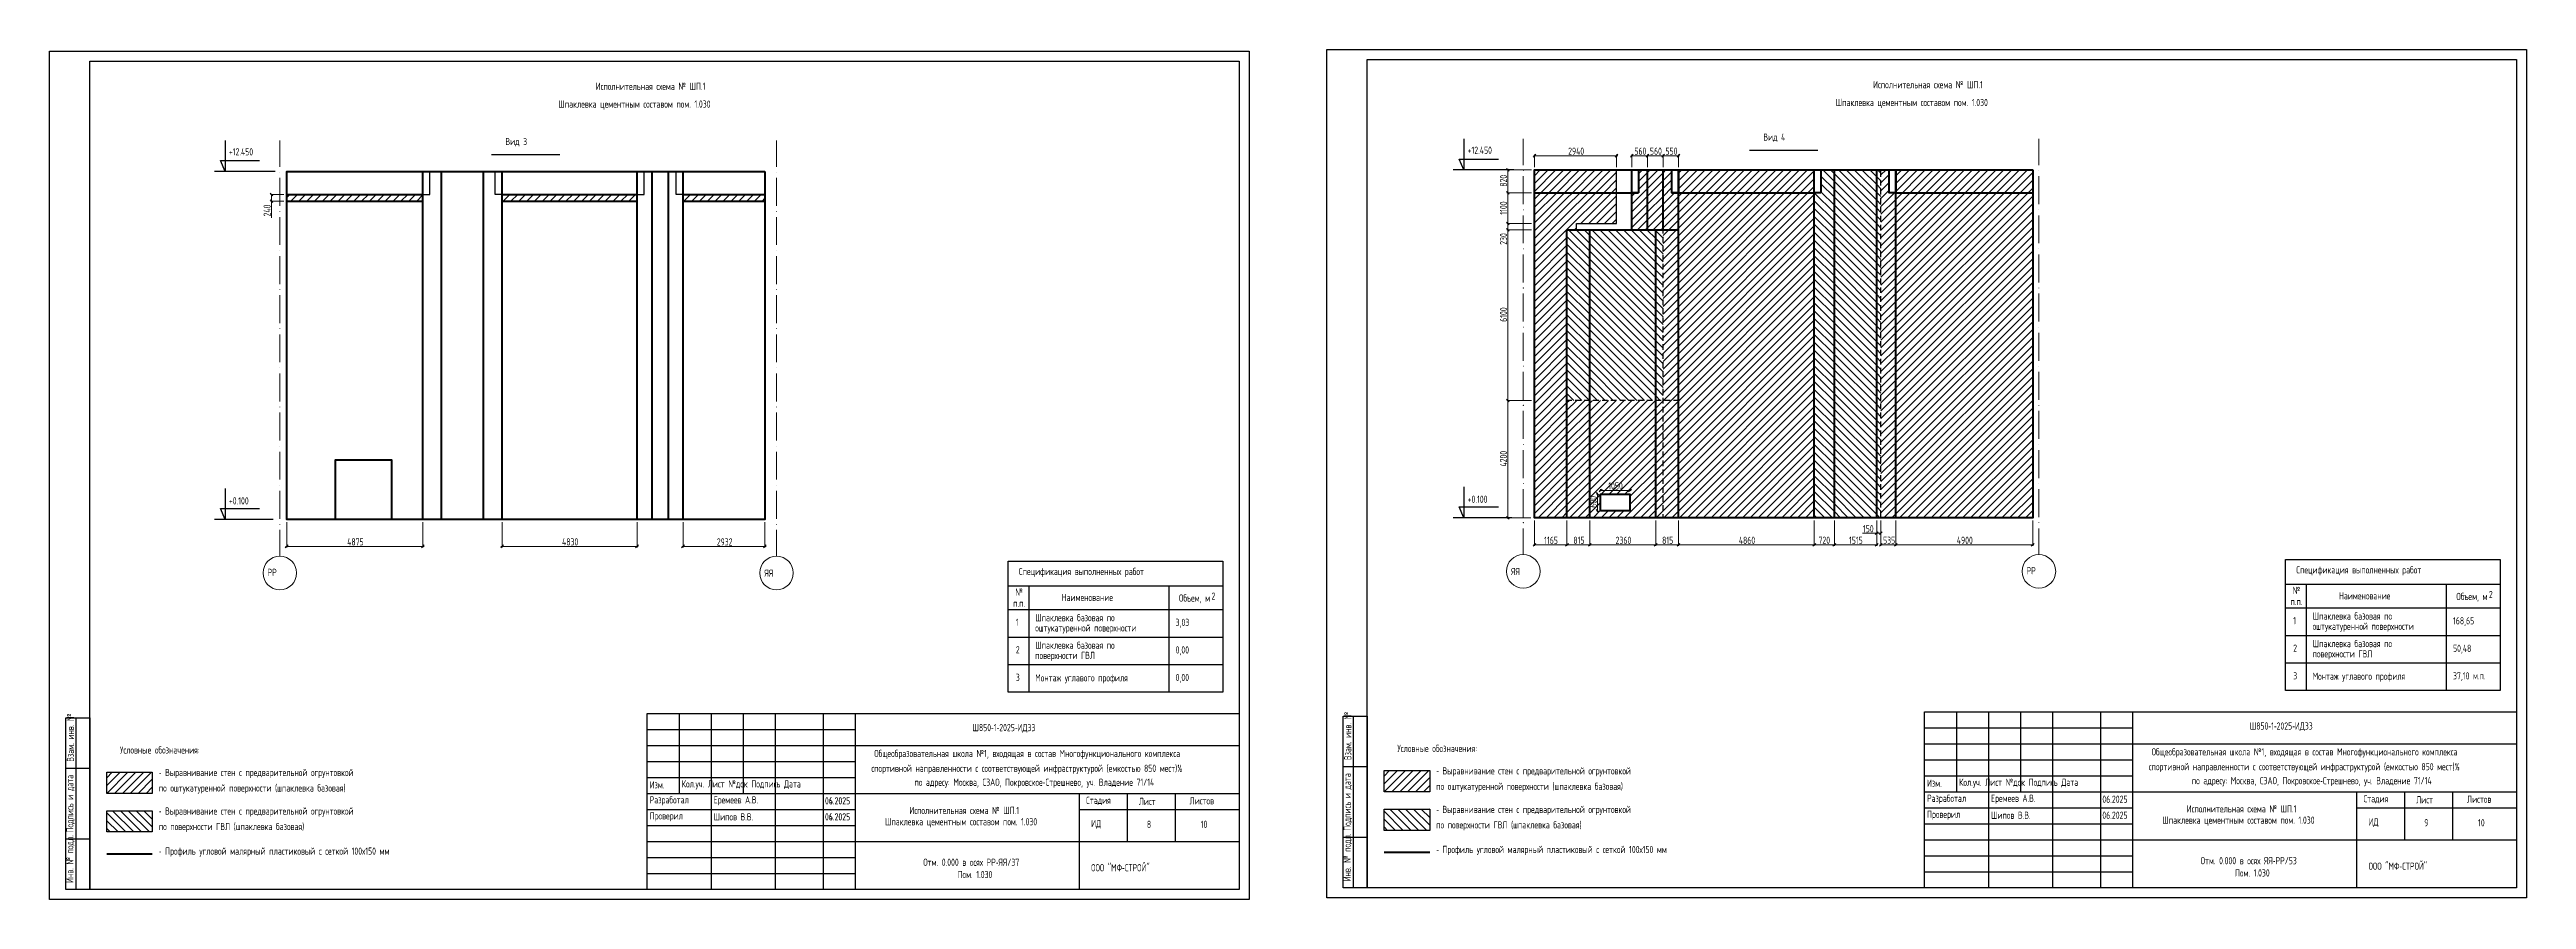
# Model space of a CAD drawing. Header units: millimetres. Extents: x 0 to 258, y 0 to 17.
# Drawn here: x 182.53 to 230.63, y 0.22 to 16.72 of the extents above; entities that cross this region are included whole.
import ezdxf

# ---------------------------------------------------------------- set-up
doc = ezdxf.new("R2010")
doc.units = ezdxf.units.MM
doc.layers.add('PDF _0', color=7, linetype='Continuous')
doc.layers.add('PDF _Текст', color=7, linetype='Continuous')
doc.layers.add('PDF _Оси-1', color=7, linetype='Continuous', true_color=0xaaaaaa)
doc.layers.add('PDF _Оси-3', color=7, linetype='Continuous', true_color=0x989898)
doc.styles.get("Standard").update_dxf_attribs({"font": 'ГОСТ тип А.ttf', "width": 0.8})

msp = doc.modelspace()

# ---------------------------------------------------------------- texts
at = {"layer": 'PDF _Текст', "char_height": 0.14, "attachment_point": 4}
for s, insert in [('Исполнительная схема № ШП.1', (193.136, 16.011)), ('Исполнительная схема № ШП.1', (217.944, 16.043)), ('Шпаклевка цементным составом пом. 1.030', (192.409, 15.647)), ('Шпаклевка цементным составом пом. 1.030', (217.216, 15.678)), ('Вид 3', (191.381, 14.927)), ('Вид 4', (215.811, 15.013)), ('+12.450', (186.012, 14.738)), ('+12.450', (210.07, 14.769)), ('2940', (212.021, 14.751)), ('560 560 550', (213.307, 14.751)), ('1050', (212.8, 8.25)), ('+0.100', (186.012, 7.961)), ('+0.100', (210.07, 7.992)), ('4875', (188.309, 7.165)), ('4830', (192.482, 7.164)), ('2932', (195.487, 7.164)), ('1165', (211.554, 7.195)), ('815', (212.123, 7.195)), ('2360', (212.943, 7.195)), ('815', (213.846, 7.195)), ('4860', (215.336, 7.195)), ('720', (216.883, 7.197)), ('1515', (217.474, 7.195)), ('150', (217.746, 7.42)), ('535', (218.136, 7.195)), ('4900', (219.569, 7.195)), ('№', (201.283, 6.191)), ('Спецификация выполненных работ', (201.354, 6.571)), ('№', (226.091, 6.222)), ('Спецификация выполненных работ', (226.162, 6.602)), ('п.п.', (201.241, 5.973)), ('Наименование', (202.184, 6.086)), ('Объем, м', (204.463, 6.058)), ('2', (205.094, 6.111)), ('п.п.', (226.049, 6.005)), ('Шпаклевка базовая по', (226.479, 5.725)), ('Наименование', (226.991, 6.117)), ('Объем, м', (229.271, 6.089)), ('2', (229.902, 6.142)), ('1', (201.294, 5.604)), ('оштукатуренной поверхности', (201.671, 5.475)), ('Шпаклевка базовая по', (201.671, 5.693)), ('3,03', (204.398, 5.585)), ('1', (226.102, 5.635)), ('оштукатуренной поверхности', (226.479, 5.507)), ('168,65', (229.206, 5.616)), ('2', (201.294, 5.069)), ('поверхности ГВЛ', (201.671, 4.941)), ('Шпаклевка базовая по', (201.671, 5.158)), ('0,00', (204.398, 5.05)), ('2', (226.102, 5.1)), ('поверхности ГВЛ', (226.479, 4.972)), ('Шпаклевка базовая по', (226.479, 5.19)), ('50,48', (229.206, 5.081)), ('3', (201.294, 4.534)), ('Монтаж углавого профиля', (201.671, 4.506)), ('0,00', (204.398, 4.515)), ('3', (226.102, 4.565)), ('Монтаж углавого профиля', (226.479, 4.537)), ('37,10 м.п.', (229.206, 4.547)), ('Ш850‐1‐2025‐ИД33', (200.452, 3.544)), ('Ш850‐1‐2025‐ИД33', (225.259, 3.575)), ('Условные обозначения:', (183.896, 3.124)), ('Общеобразовательная школа №1, входящая в состав Многофункционального комплекса', (198.544, 3.037)), ('Условные обозначения:', (208.704, 3.155)), ('Общеобразовательная школа №1, входящая в состав Многофункционального комплекса', (223.352, 3.068)), ('‐ Выравнивание стен с предварительной огрунтовкой', (184.651, 2.667)), ('по оштукатуренной поверхности (шпаклевка базовая)', (184.651, 2.367)), ('Изм.', (194.183, 2.446)), ('Кол.уч. Лист №док Подпись Дата', (194.806, 2.446)), ('спортивной направленности с соответствующей инфраструктурой (емкостью 850 мест)½', (198.489, 2.749)), ('по адресу: Москва, СЗАО, Покровское‐Стрешнево, уч. Владение 71/14', (199.326, 2.478)), ('‐ Выравнивание стен с предварительной огрунтовкой', (209.459, 2.699)), ('по оштукатуренной поверхности (шпаклевка базовая)', (209.459, 2.399)), ('Изм.', (218.99, 2.478)), ('Кол.уч. Лист №док Подпись Дата', (219.613, 2.478)), ('спортивной направленности с соответствующей инфраструктурой (емкостью 850 мест)½', (223.297, 2.781)), ('по адресу: Москва, СЗАО, Покровское‐Стрешнево, уч. Владение 71/14', (224.134, 2.509)), ('‐ Выравнивание стен с предварительной огрунтовкой', (184.651, 1.919)), ('Разработал', (194.183, 2.136)), ('Еремеев А.В.', (195.425, 2.136)), ('04.2025', (197.588, 2.136)), ('06.2025', (197.588, 2.136)), ('Исполнительная схема № ШП.1', (199.227, 1.95)), ('Стадия', (202.659, 2.136)), ('Лист', (203.682, 2.125)), ('Листов', (204.669, 2.136)), ('‐ Выравнивание стен с предварительной огрунтовкой', (209.459, 1.95)), ('Разработал', (218.99, 2.167)), ('Проверил', (218.99, 1.856)), ('Еремеев А.В.', (220.233, 2.167)), ('Шипов В.В.', (220.233, 1.856)), ('06.2025', (222.396, 2.167)), ('06.2025', (222.396, 1.856)), ('Исполнительная схема № ШП.1', (224.034, 1.981)), ('Стадия', (227.467, 2.167)), ('Лист', (228.489, 2.157)), ('Листов', (229.477, 2.167)), ('по поверхности ГВЛ (шпаклевка базовая)', (184.651, 1.618)), ('Проверил', (194.183, 1.825)), ('Шипов В.В.', (195.425, 1.825)), ('04.2025', (197.588, 1.825)), ('06.2025', (197.588, 1.825)), ('Шпаклевка цементным составом пом. 1.030', (198.752, 1.712)), ('ИД', (202.757, 1.68)), ('8', (203.84, 1.68)), ('10', (204.885, 1.68)), ('по поверхности ГВЛ (шпаклевка базовая)', (209.459, 1.65)), ('Шпаклевка цементным составом пом. 1.030', (223.56, 1.743)), ('ИД', (227.565, 1.711)), ('9', (228.648, 1.711)), ('10', (229.692, 1.711)), ('‐ Профиль угловой малярный пластиковый с сеткой 100х150 мм', (184.651, 1.141)), ('Отм. 0.000 в осях РР‐ЯЯ/37', (199.497, 0.943)), ('‐ Профиль угловой малярный пластиковый с сеткой 100х150 мм', (209.459, 1.173)), ('Отм. 0.000 в осях ЯЯ‐РР/53', (224.305, 0.974)), ('ООО "МФ‐СТРОЙ"', (227.565, 0.868)), ('Пом. 1.030', (200.163, 0.705)), ('ООО "МФ‐СТРОЙ"', (202.757, 0.837)), ('Пом. 1.030', (224.97, 0.736))]:
    msp.add_mtext(s, dxfattribs=dict(at, insert=insert))
at = {"layer": 'PDF _Текст', "char_height": 0.14, "attachment_point": 4, "rotation": 90}
for s, insert in [('820', (210.765, 14.061)), ('240', (186.754, 13.484)), ('1100', (210.765, 13.518)), ('230', (210.765, 12.934)), ('6100', (210.765, 11.437)), ('4200', (210.765, 8.627)), ('600', (212.507, 7.827)), ('Взам. инв. №', (182.934, 2.895)), ('Взам. инв. №', (207.741, 2.927)), ('Подпись и дата', (182.934, 1.522)), ('Подпись и дата', (207.741, 1.554)), ('Инв. № подл.', (182.934, 0.542)), ('Инв. № подл.', (207.741, 0.573))]:
    msp.add_mtext(s, dxfattribs=dict(at, insert=insert))
at = {"layer": 'PDF _Текст', "color": 253, "true_color": 0xaaaaaa, "char_height": 0.14, "attachment_point": 4}
for s, insert in [('РР', (186.762, 6.572)), ('ЯЯ', (196.412, 6.557)), ('ЯЯ', (210.914, 6.588)), ('РР', (220.924, 6.604))]:
    msp.add_mtext(s, dxfattribs=dict(at, insert=insert))

# ---------------------------------------------------------------- linework, layer by layer
at = {"layer": 'PDF _0', "lineweight": 25}
for points in [[(182.528, 16.693), (205.825, 16.693), (205.825, 0.221), (182.528, 0.221)], [(183.313, 16.497), (205.629, 16.497), (205.629, 0.417), (183.313, 0.417)], [(207.336, 16.725), (230.632, 16.725), (230.632, 0.253), (207.336, 0.253)], [(208.12, 16.529), (230.436, 16.529), (230.436, 0.449), (208.12, 0.449)], [(205.316, 4.247), (201.145, 4.247), (201.145, 6.792), (205.316, 6.792)], [(230.123, 4.279), (225.952, 4.279), (225.952, 6.824), (230.123, 6.824)], [(218.944, 3.865), (230.436, 3.865), (230.436, 0.449), (218.944, 0.449)], [(182.842, 3.751), (183.313, 3.751), (183.313, 0.417), (182.842, 0.417)], [(194.137, 3.834), (205.629, 3.834), (205.629, 0.417), (194.137, 0.417)], [(207.65, 3.782), (208.12, 3.782), (208.12, 0.449), (207.65, 0.449)], [(183.639, 2.693), (184.524, 2.693), (184.524, 2.281), (183.639, 2.281)], [(208.447, 2.725), (209.332, 2.725), (209.332, 2.312), (208.447, 2.312)], [(183.639, 1.945), (184.524, 1.945), (184.524, 1.532), (183.639, 1.532)], [(208.447, 1.976), (209.332, 1.976), (209.332, 1.563), (208.447, 1.563)]]:
    msp.add_lwpolyline(points, close=True, dxfattribs=at)
for points in [[(185.939, 14.96), (185.939, 14.357), (185.847, 14.567), (186.609, 14.567)], [(209.997, 14.991), (209.997, 14.388), (209.906, 14.599), (210.668, 14.599)], [(191.112, 14.686), (192.437, 14.686)], [(215.542, 14.772), (216.867, 14.772)], [(186.911, 14.357), (185.729, 14.357)], [(189.779, 13.912), (189.915, 13.912), (189.915, 14.357)], [(191.317, 13.912), (191.182, 13.912), (191.182, 14.357)], [(193.938, 13.912), (194.074, 13.912), (194.074, 14.357)], [(194.831, 13.912), (194.695, 13.912), (194.695, 14.357)], [(210.969, 14.388), (209.788, 14.388)], [(212.186, 13.222), (212.186, 13.347), (212.961, 13.347), (212.961, 14.388)], [(218.095, 14.256), (218.095, 14.388)], [(218.095, 14.082), (218.095, 14.19)], [(218.095, 13.908), (218.095, 14.017)], [(218.095, 13.735), (218.095, 13.843)], [(218.095, 13.561), (218.095, 13.669)], [(218.095, 13.387), (218.095, 13.496)], [(213.865, 13.151), (213.865, 13.222)], [(213.865, 12.978), (213.865, 13.086)], [(218.095, 13.214), (218.095, 13.322)], [(218.095, 13.04), (218.095, 13.149)], [(213.865, 12.804), (213.865, 12.913)], [(213.865, 12.63), (213.865, 12.739)], [(213.865, 12.457), (213.865, 12.565)], [(218.095, 12.866), (218.095, 12.975)], [(218.095, 12.693), (218.095, 12.801)], [(218.095, 12.519), (218.095, 12.628)], [(213.865, 12.283), (213.865, 12.392)], [(213.865, 12.109), (213.865, 12.218)], [(213.865, 11.936), (213.865, 12.044)], [(218.095, 12.346), (218.095, 12.454)], [(218.095, 12.172), (218.095, 12.28)], [(218.095, 11.998), (218.095, 12.107)], [(213.865, 11.762), (213.865, 11.871)], [(213.865, 11.589), (213.865, 11.697)], [(218.095, 11.825), (218.095, 11.933)], [(218.095, 11.651), (218.095, 11.76)], [(218.095, 11.477), (218.095, 11.586)], [(213.865, 11.415), (213.865, 11.523)], [(213.865, 11.241), (213.865, 11.35)], [(213.865, 11.068), (213.865, 11.176)], [(218.095, 11.304), (218.095, 11.412)], [(218.095, 11.13), (218.095, 11.239)], [(218.095, 10.956), (218.095, 11.065)], [(213.865, 10.894), (213.865, 11.003)], [(213.865, 10.72), (213.865, 10.829)], [(213.865, 10.547), (213.865, 10.655)], [(218.095, 10.783), (218.095, 10.891)], [(218.095, 10.609), (218.095, 10.718)], [(213.865, 10.373), (213.865, 10.482)], [(213.865, 10.2), (213.865, 10.308)], [(213.865, 10.026), (213.865, 10.134)], [(218.095, 10.436), (218.095, 10.544)], [(218.095, 10.262), (218.095, 10.37)], [(218.095, 10.088), (218.095, 10.197)], [(212.093, 9.912), (211.998, 9.912)], [(212.267, 9.912), (212.158, 9.912)], [(212.441, 9.912), (212.332, 9.912)], [(212.614, 9.912), (212.506, 9.912)], [(212.788, 9.912), (212.679, 9.912)], [(212.961, 9.912), (212.853, 9.912)], [(213.135, 9.912), (213.027, 9.912)], [(213.309, 9.912), (213.2, 9.912)], [(213.482, 9.912), (213.374, 9.912)], [(213.656, 9.912), (213.548, 9.912)], [(213.83, 9.912), (213.721, 9.912)], [(213.865, 9.852), (213.865, 9.961)], [(213.865, 9.679), (213.865, 9.787)], [(214.003, 9.912), (213.895, 9.912)], [(214.163, 9.912), (214.068, 9.912)], [(218.095, 9.915), (218.095, 10.023)], [(218.095, 9.741), (218.095, 9.85)], [(218.095, 9.567), (218.095, 9.676)], [(213.865, 9.505), (213.865, 9.614)], [(213.865, 9.331), (213.865, 9.44)], [(213.865, 9.158), (213.865, 9.266)], [(218.095, 9.394), (218.095, 9.502)], [(218.095, 9.22), (218.095, 9.329)], [(218.095, 9.046), (218.095, 9.155)], [(213.865, 8.984), (213.865, 9.093)], [(213.865, 8.81), (213.865, 8.919)], [(213.865, 8.637), (213.865, 8.745)], [(218.095, 8.873), (218.095, 8.981)], [(218.095, 8.699), (218.095, 8.808)], [(185.939, 8.204), (185.939, 7.602), (185.847, 7.812), (186.609, 7.812)], [(209.997, 8.236), (209.997, 7.633), (209.906, 7.843), (210.668, 7.843)], [(213.865, 8.463), (213.865, 8.572)], [(213.865, 8.29), (213.865, 8.398)], [(213.865, 8.116), (213.865, 8.224)], [(218.095, 8.526), (218.095, 8.634)], [(218.095, 8.352), (218.095, 8.46)], [(218.095, 8.178), (218.095, 8.287)], [(213.865, 7.942), (213.865, 8.051)], [(213.865, 7.769), (213.865, 7.877)], [(213.865, 7.633), (213.865, 7.704)], [(218.095, 8.005), (218.095, 8.113)], [(218.095, 7.831), (218.095, 7.94)], [(218.095, 7.633), (218.095, 7.766)], [(186.872, 7.602), (185.729, 7.602)], [(210.93, 7.633), (209.788, 7.633)], [(201.145, 6.312), (205.316, 6.312)], [(201.548, 6.312), (201.548, 4.247)], [(204.268, 6.312), (204.268, 4.247)], [(225.952, 6.343), (230.123, 6.343)], [(226.355, 6.343), (226.355, 4.279)], [(229.075, 6.343), (229.075, 4.279)], [(201.145, 5.852), (205.316, 5.852)], [(225.952, 5.883), (230.123, 5.883)], [(201.145, 5.317), (205.316, 5.317)], [(225.952, 5.348), (230.123, 5.348)], [(225.952, 4.813), (230.123, 4.813)], [(201.145, 4.782), (205.316, 4.782)], [(219.566, 3.865), (219.566, 2.312)], [(220.187, 3.865), (220.187, 0.449)], [(220.808, 3.865), (220.808, 2.312)], [(221.429, 3.865), (221.429, 0.449)], [(222.361, 3.865), (222.361, 0.449)], [(222.982, 3.865), (222.982, 0.449)], [(183.038, 3.751), (183.038, 0.417)], [(194.137, 3.523), (198.174, 3.523)], [(194.758, 3.834), (194.758, 2.281)], [(195.379, 3.834), (195.379, 0.417)], [(196, 3.834), (196, 2.281)], [(196.622, 3.834), (196.622, 0.417)], [(197.553, 3.834), (197.553, 0.417)], [(198.174, 3.834), (198.174, 0.417)], [(207.846, 3.782), (207.846, 0.449)], [(218.944, 3.555), (222.982, 3.555)], [(194.137, 3.213), (205.629, 3.213)], [(194.137, 2.902), (198.174, 2.902)], [(218.944, 3.244), (230.436, 3.244)], [(218.944, 2.933), (222.982, 2.933)], [(182.842, 2.77), (183.313, 2.77)], [(194.137, 2.591), (198.174, 2.591)], [(207.65, 2.802), (208.12, 2.802)], [(218.944, 2.623), (222.982, 2.623)], [(194.137, 2.281), (205.629, 2.281)], [(194.137, 1.97), (198.174, 1.97)], [(202.523, 2.281), (202.523, 0.417)], [(202.523, 1.97), (205.629, 1.97)], [(203.454, 2.281), (203.454, 1.349)], [(204.386, 2.281), (204.386, 1.349)], [(218.944, 2.312), (230.436, 2.312)], [(218.944, 2.002), (222.982, 2.002)], [(227.33, 2.312), (227.33, 0.449)], [(227.33, 2.002), (230.436, 2.002)], [(228.262, 2.312), (228.262, 1.38)], [(229.194, 2.312), (229.194, 1.38)], [(194.137, 1.66), (198.174, 1.66)], [(218.944, 1.691), (222.982, 1.691)], [(182.842, 1.398), (183.313, 1.398)], [(194.137, 1.349), (205.629, 1.349)], [(194.137, 1.038), (198.174, 1.038)], [(207.65, 1.429), (208.12, 1.429)], [(218.944, 1.38), (230.436, 1.38)], [(218.944, 1.07), (222.982, 1.07)], [(194.137, 0.728), (198.174, 0.728)], [(218.944, 0.759), (222.982, 0.759)]]:
    msp.add_lwpolyline(points, dxfattribs=at)
at = {"layer": 'PDF _0', "lineweight": 13}
for points in [[(211.393, 14.691), (211.339, 14.637)], [(211.345, 14.664), (212.983, 14.664)], [(211.366, 14.443), (211.366, 14.686)], [(212.934, 14.637), (212.989, 14.691)], [(212.961, 14.443), (212.961, 14.686)], [(213.284, 14.691), (213.23, 14.637)], [(213.236, 14.664), (213.583, 14.664)], [(213.257, 14.443), (213.257, 14.686)], [(213.539, 14.664), (213.887, 14.664)], [(213.843, 14.664), (214.185, 14.664)], [(214.136, 14.637), (214.19, 14.691)], [(214.163, 14.443), (214.163, 14.686)], [(210.878, 14.361), (210.824, 14.416)], [(211.312, 14.388), (210.83, 14.388)], [(210.851, 13.922), (210.851, 14.41)], [(210.851, 13.965), (210.851, 13.325)], [(186.868, 13.885), (186.814, 13.939)], [(186.814, 13.809), (186.868, 13.755)], [(187.08, 13.912), (186.819, 13.912)], [(187.08, 13.782), (186.819, 13.782)], [(186.841, 13.76), (186.841, 13.912)], [(186.841, 13.782), (186.841, 13.456)], [(210.851, 13.368), (210.851, 13.222), (210.851, 12.906)], [(210.851, 13.244), (210.851, 9.89)], [(210.851, 9.934), (210.851, 7.611)], [(212.679, 8.19), (212.625, 8.136)], [(212.652, 8.148), (212.652, 8.185)], [(213.195, 8.136), (213.249, 8.19)], [(213.222, 8.148), (213.222, 8.185)], [(212.621, 8.067), (212.566, 8.121)], [(212.566, 7.796), (212.621, 7.742)], [(212.598, 8.094), (212.572, 8.094)], [(212.598, 7.769), (212.572, 7.769)], [(212.594, 8.116), (212.594, 7.747)], [(212.631, 8.163), (213.244, 8.163)], [(187.134, 7.547), (187.134, 7.055)], [(189.779, 7.547), (189.779, 7.055)], [(191.317, 7.547), (191.317, 7.055)], [(193.938, 7.547), (193.938, 7.055)], [(194.831, 7.547), (194.831, 7.055)], [(196.422, 7.547), (196.422, 7.055)], [(210.824, 7.66), (210.878, 7.606)], [(211.295, 7.633), (210.83, 7.633)], [(211.366, 7.579), (211.366, 7.087)], [(218.013, 7.333), (217.735, 7.333)], [(218.04, 7.36), (217.986, 7.306)], [(217.991, 7.333), (218.095, 7.333)], [(218.013, 7.311), (218.013, 7.579), (218.013, 7.087)], [(218.067, 7.306), (218.122, 7.36)], [(218.095, 7.311), (218.095, 7.579), (218.095, 7.087)], [(221.044, 7.579), (221.044, 7.087)], [(187.161, 7.104), (187.107, 7.05)], [(187.112, 7.077), (189.801, 7.077)], [(189.752, 7.05), (189.806, 7.104)], [(191.344, 7.104), (191.29, 7.05)], [(191.296, 7.077), (193.96, 7.077)], [(193.911, 7.05), (193.965, 7.104)], [(194.858, 7.104), (194.804, 7.05)], [(194.809, 7.077), (196.443, 7.077)], [(196.394, 7.05), (196.449, 7.104)], [(211.393, 7.135), (211.339, 7.081)], [(211.345, 7.108), (212.02, 7.108)], [(211.977, 7.108), (212.462, 7.108)], [(212.419, 7.108), (213.743, 7.108)], [(213.699, 7.108), (214.185, 7.108)], [(214.142, 7.108), (216.822, 7.108)], [(216.779, 7.108), (217.213, 7.108)], [(217.169, 7.108), (218.035, 7.108)], [(217.986, 7.081), (218.04, 7.135)], [(218.122, 7.135), (218.067, 7.081)], [(218.073, 7.108), (218.407, 7.108)], [(218.363, 7.108), (221.065, 7.108)], [(221.016, 7.081), (221.071, 7.135)]]:
    msp.add_lwpolyline(points, dxfattribs=at)
for points in [[(213.534, 14.637), (213.588, 14.691)], [(213.561, 14.686), (213.561, 14.443)], [(213.892, 14.691), (213.838, 14.637)], [(213.865, 14.686), (213.865, 14.443)], [(210.824, 13.971), (210.878, 13.916)], [(210.83, 13.944), (211.312, 13.944)], [(210.878, 13.32), (210.824, 13.374)], [(210.878, 13.195), (210.824, 13.249)], [(210.83, 13.347), (211.312, 13.347)], [(210.83, 13.222), (211.312, 13.222)], [(210.878, 9.885), (210.824, 9.939)], [(210.83, 9.912), (211.312, 9.912)], [(211.998, 7.087), (211.998, 7.579)], [(212.441, 7.087), (212.441, 7.579)], [(213.721, 7.087), (213.721, 7.579)], [(214.163, 7.087), (214.163, 7.579)], [(216.8, 7.087), (216.8, 7.579)], [(217.191, 7.087), (217.191, 7.579)], [(218.385, 7.087), (218.385, 7.579)], [(211.971, 7.081), (212.026, 7.135)], [(212.413, 7.081), (212.468, 7.135)], [(213.748, 7.135), (213.694, 7.081)], [(214.136, 7.081), (214.19, 7.135)], [(216.773, 7.081), (216.828, 7.135)], [(217.218, 7.135), (217.164, 7.081)], [(218.358, 7.081), (218.412, 7.135)]]:
    msp.add_lwpolyline(points, close=True, dxfattribs=at)
at = {"layer": 'PDF _0', "lineweight": 40}
for points in [[(196.422, 14.357), (196.422, 7.602), (187.134, 7.602), (187.134, 14.357)], [(221.044, 14.388), (221.044, 7.633), (211.366, 7.633), (211.366, 14.388)], [(213.387, 13.944), (213.257, 13.944), (213.257, 14.388), (213.387, 14.388)], [(214.163, 13.944), (214.033, 13.944), (214.033, 14.388), (214.163, 14.388)], [(216.931, 13.944), (216.8, 13.944), (216.8, 14.388), (216.931, 14.388)], [(218.385, 13.944), (218.255, 13.944), (218.255, 14.388), (218.385, 14.388)], [(212.652, 7.769), (212.652, 8.094), (213.222, 8.094), (213.222, 7.769)]]:
    msp.add_lwpolyline(points, close=True, dxfattribs=at)
for points in [[(189.779, 7.602), (189.779, 14.357)], [(190.143, 7.602), (190.143, 14.357)], [(190.959, 7.602), (190.959, 14.357)], [(191.317, 7.602), (191.317, 14.357)], [(193.938, 7.602), (193.938, 14.357)], [(194.231, 7.602), (194.231, 14.357)], [(194.546, 7.602), (194.546, 14.357)], [(194.831, 7.602), (194.831, 14.357)], [(213.257, 13.222), (213.257, 14.388)], [(213.561, 13.222), (213.561, 14.388)], [(213.865, 13.222), (213.865, 14.388)], [(214.163, 7.633), (214.163, 14.388)], [(216.8, 7.633), (216.8, 14.388)], [(218.385, 7.633), (218.385, 14.388)], [(187.134, 13.912), (189.779, 13.912)], [(187.134, 13.782), (189.779, 13.782)], [(191.317, 13.912), (193.938, 13.912)], [(191.317, 13.782), (193.938, 13.782)], [(194.831, 13.912), (196.422, 13.912)], [(194.831, 13.782), (196.422, 13.782)], [(211.366, 13.944), (213.387, 13.944)], [(214.033, 13.944), (216.8, 13.944)], [(218.385, 13.944), (221.044, 13.944)], [(211.998, 7.633), (211.998, 13.222), (214.163, 13.222)], [(212.441, 7.633), (212.441, 9.912)], [(213.721, 7.633), (213.721, 9.912)], [(188.083, 7.602), (188.083, 8.757), (189.171, 8.757), (189.171, 7.602)]]:
    msp.add_lwpolyline(points, dxfattribs=at)
at = {"layer": 'PDF _0', "color": 92, "lineweight": 30, "true_color": 0x00dd00}
for points in [[(211.366, 14.275), (211.479, 14.388)], [(211.366, 14.123), (211.632, 14.388)], [(211.366, 13.97), (211.785, 14.388)], [(211.366, 13.817), (211.492, 13.944), (211.937, 14.388)], [(211.366, 13.665), (211.645, 13.944), (212.09, 14.388)], [(211.366, 13.512), (211.798, 13.944), (212.242, 14.388)], [(211.366, 13.36), (211.95, 13.944), (212.395, 14.388)], [(211.366, 13.207), (211.998, 13.839), (212.103, 13.944), (212.548, 14.388)], [(211.366, 13.054), (211.998, 13.687), (212.255, 13.944), (212.7, 14.388)], [(211.366, 12.902), (211.998, 13.534), (212.408, 13.944), (212.853, 14.388)], [(211.366, 12.749), (211.998, 13.381), (212.561, 13.944), (212.961, 14.344)], [(211.366, 12.597), (211.998, 13.229), (212.713, 13.944), (212.961, 14.192)], [(212.269, 13.347), (212.866, 13.944), (212.961, 14.039)], [(213.257, 13.724), (213.561, 14.028), (213.865, 14.332), (213.921, 14.388)], [(213.257, 13.572), (213.561, 13.876), (213.865, 14.18), (214.033, 14.348)], [(213.257, 13.419), (213.561, 13.723), (213.865, 14.027), (214.033, 14.195)], [(213.257, 13.267), (213.561, 13.571), (213.865, 13.874), (214.033, 14.043)], [(213.387, 14.313), (213.463, 14.388)], [(213.387, 14.16), (213.561, 14.334), (213.616, 14.388)], [(213.387, 14.007), (213.561, 14.181), (213.769, 14.388)], [(213.518, 13.222), (213.561, 13.265), (213.865, 13.569), (214.163, 13.868), (214.684, 14.388)], [(213.67, 13.222), (213.865, 13.417), (214.163, 13.715), (214.837, 14.388)], [(213.823, 13.222), (213.865, 13.264), (214.163, 13.562), (214.989, 14.388)], [(213.865, 13.111), (213.975, 13.222), (214.163, 13.41), (215.142, 14.388)], [(213.865, 12.959), (214.128, 13.222), (214.163, 13.257), (215.295, 14.388)], [(213.865, 12.806), (214.163, 13.105), (215.447, 14.388)], [(213.865, 12.654), (214.163, 12.952), (215.6, 14.388)], [(213.865, 12.501), (214.163, 12.799), (215.752, 14.388)], [(213.865, 12.348), (214.163, 12.647), (215.905, 14.388)], [(213.865, 12.196), (214.163, 12.494), (216.058, 14.388)], [(213.865, 12.043), (214.163, 12.341), (216.21, 14.388)], [(213.865, 11.89), (214.163, 12.189), (216.363, 14.388)], [(213.865, 11.738), (214.163, 12.036), (216.516, 14.388)], [(213.865, 11.585), (214.163, 11.884), (216.668, 14.388)], [(213.865, 11.433), (214.163, 11.731), (216.8, 14.368)], [(213.865, 11.28), (214.163, 11.578), (216.8, 14.216)], [(213.865, 11.127), (214.163, 11.426), (216.8, 14.063)], [(214.163, 14.325), (214.226, 14.388)], [(214.163, 14.173), (214.379, 14.388)], [(214.163, 14.02), (214.532, 14.388)], [(218.095, 14.289), (218.194, 14.388)], [(218.095, 13.526), (218.385, 13.816), (218.957, 14.388)], [(218.095, 13.373), (218.385, 13.663), (219.11, 14.388)], [(218.095, 13.22), (218.385, 13.511), (219.262, 14.388)], [(218.095, 13.068), (218.385, 13.358), (219.415, 14.388)], [(218.095, 12.915), (218.385, 13.206), (219.568, 14.388)], [(218.095, 12.763), (218.385, 13.053), (219.72, 14.388)], [(218.095, 12.61), (218.385, 12.9), (219.873, 14.388)], [(218.095, 12.457), (218.385, 12.748), (220.026, 14.388)], [(218.095, 12.305), (218.385, 12.595), (220.178, 14.388)], [(218.095, 12.152), (218.385, 12.443), (220.331, 14.388)], [(218.095, 12), (218.385, 12.29), (220.483, 14.388)], [(218.095, 11.847), (218.385, 12.137), (220.636, 14.388)], [(218.095, 11.694), (218.385, 11.985), (220.789, 14.388)], [(218.095, 11.542), (218.385, 11.832), (220.941, 14.388)], [(218.095, 11.389), (218.385, 11.679), (221.044, 14.338)], [(218.095, 14.136), (218.255, 14.296)], [(218.095, 11.237), (218.385, 11.527), (221.044, 14.186)], [(218.095, 13.984), (218.255, 14.144)], [(218.095, 11.084), (218.385, 11.374), (221.044, 14.033)], [(218.095, 13.831), (218.255, 13.991)], [(218.385, 14.274), (218.499, 14.388)], [(218.385, 14.121), (218.652, 14.388)], [(218.385, 13.969), (218.805, 14.388)], [(187.134, 13.851), (187.194, 13.912)], [(187.217, 13.782), (187.347, 13.912)], [(187.369, 13.782), (187.5, 13.912)], [(187.522, 13.782), (187.652, 13.912)], [(187.675, 13.782), (187.805, 13.912)], [(187.827, 13.782), (187.957, 13.912)], [(187.98, 13.782), (188.11, 13.912)], [(188.132, 13.782), (188.263, 13.912)], [(188.285, 13.782), (188.415, 13.912)], [(188.438, 13.782), (188.568, 13.912)], [(188.59, 13.782), (188.72, 13.912)], [(188.743, 13.782), (188.873, 13.912)], [(188.895, 13.782), (189.026, 13.912)], [(189.048, 13.782), (189.178, 13.912)], [(189.201, 13.782), (189.331, 13.912)], [(189.353, 13.782), (189.484, 13.912)], [(189.506, 13.782), (189.636, 13.912)], [(189.659, 13.782), (189.779, 13.902)], [(191.337, 13.782), (191.467, 13.912)], [(191.49, 13.782), (191.62, 13.912)], [(191.642, 13.782), (191.773, 13.912)], [(191.795, 13.782), (191.925, 13.912)], [(191.948, 13.782), (192.078, 13.912)], [(192.1, 13.782), (192.23, 13.912)], [(192.253, 13.782), (192.383, 13.912)], [(192.405, 13.782), (192.536, 13.912)], [(192.558, 13.782), (192.688, 13.912)], [(192.711, 13.782), (192.841, 13.912)], [(192.863, 13.782), (192.994, 13.912)], [(193.016, 13.782), (193.146, 13.912)], [(193.169, 13.782), (193.299, 13.912)], [(193.321, 13.782), (193.451, 13.912)], [(193.474, 13.782), (193.604, 13.912)], [(193.626, 13.782), (193.757, 13.912)], [(193.779, 13.782), (193.909, 13.912)], [(193.932, 13.782), (193.938, 13.788)], [(194.847, 13.782), (194.977, 13.912)], [(195, 13.782), (195.13, 13.912)], [(195.152, 13.782), (195.283, 13.912)], [(195.305, 13.782), (195.435, 13.912)], [(195.458, 13.782), (195.588, 13.912)], [(195.61, 13.782), (195.741, 13.912)], [(195.763, 13.782), (195.893, 13.912)], [(195.916, 13.782), (196.046, 13.912)], [(196.068, 13.782), (196.198, 13.912)], [(196.221, 13.782), (196.351, 13.912)], [(196.373, 13.782), (196.422, 13.83)], [(212.422, 13.347), (212.961, 13.887)], [(212.574, 13.347), (212.961, 13.734)], [(212.727, 13.347), (212.961, 13.581)], [(213.257, 13.877), (213.324, 13.944)], [(213.365, 13.222), (213.561, 13.418), (213.865, 13.722), (214.087, 13.944)], [(213.865, 10.975), (214.163, 11.273), (216.8, 13.91)], [(213.865, 10.822), (214.163, 11.121), (216.8, 13.758)], [(213.865, 10.67), (214.163, 10.968), (216.8, 13.605)], [(218.095, 13.678), (218.36, 13.944)], [(218.095, 10.931), (218.385, 11.222), (221.044, 13.88)], [(218.095, 10.779), (218.385, 11.069), (221.044, 13.728)], [(218.095, 10.626), (218.385, 10.916), (221.044, 13.575)], [(211.366, 12.444), (211.998, 13.076)], [(212.144, 13.222), (212.186, 13.263)], [(212.879, 13.347), (212.961, 13.429)], [(213.865, 10.517), (214.163, 10.815), (216.8, 13.452)], [(213.865, 10.364), (214.163, 10.663), (216.8, 13.3)], [(213.865, 10.212), (214.163, 10.51), (216.8, 13.147)], [(213.865, 10.059), (214.163, 10.358), (216.8, 12.995)], [(218.095, 10.474), (218.385, 10.764), (221.044, 13.423)], [(218.095, 10.321), (218.385, 10.611), (221.044, 13.27)], [(218.095, 10.168), (218.385, 10.459), (221.044, 13.117)], [(211.366, 12.291), (211.998, 12.923)], [(211.366, 12.139), (211.998, 12.771)], [(211.366, 11.986), (211.998, 12.618)], [(211.591, 7.633), (211.998, 8.04), (212.441, 8.482), (213.721, 9.763), (213.87, 9.912), (214.163, 10.205), (216.8, 12.842)], [(211.744, 7.633), (211.998, 7.887), (212.441, 8.33), (213.721, 9.61), (214.023, 9.912), (214.163, 10.052), (216.8, 12.689)], [(211.897, 7.633), (211.998, 7.735), (212.441, 8.177), (213.721, 9.458), (214.163, 9.9), (216.8, 12.537)], [(218.095, 10.016), (218.385, 10.306), (221.044, 12.965)], [(218.095, 9.863), (218.385, 10.153), (221.044, 12.812)], [(218.095, 9.71), (218.385, 10.001), (221.044, 12.66)], [(211.366, 11.834), (211.998, 12.466)], [(211.366, 11.681), (211.998, 12.313)], [(211.366, 11.528), (211.998, 12.16)], [(212.049, 7.633), (212.441, 8.024), (213.721, 9.305), (214.163, 9.747), (216.8, 12.384)], [(212.663, 8.094), (213.721, 9.152), (214.163, 9.595), (216.8, 12.232)], [(212.816, 8.094), (213.721, 9), (214.163, 9.442), (216.8, 12.079)], [(218.095, 9.558), (218.385, 9.848), (221.044, 12.507)], [(218.095, 9.405), (218.385, 9.696), (221.044, 12.354)], [(218.095, 9.253), (218.385, 9.543), (221.044, 12.202)], [(218.095, 9.1), (218.385, 9.39), (221.044, 12.049)], [(211.366, 11.376), (211.998, 12.008)], [(211.366, 11.223), (211.998, 11.855)], [(211.366, 11.07), (211.998, 11.703)], [(211.366, 10.918), (211.998, 11.55)], [(212.968, 8.094), (213.721, 8.847), (214.163, 9.289), (216.8, 11.926)], [(213.121, 8.094), (213.721, 8.694), (214.163, 9.137), (216.8, 11.774)], [(213.222, 8.043), (213.721, 8.542), (214.163, 8.984), (216.8, 11.621)], [(218.095, 8.947), (218.385, 9.238), (221.044, 11.896)], [(218.095, 8.795), (218.385, 9.085), (221.044, 11.744)], [(218.095, 8.642), (218.385, 8.932), (221.044, 11.591)], [(211.366, 10.765), (211.998, 11.397)], [(211.366, 10.613), (211.998, 11.245)], [(211.366, 10.46), (211.998, 11.092)], [(213.118, 7.633), (213.721, 8.237), (214.163, 8.679), (216.8, 11.316)], [(213.222, 7.89), (213.721, 8.389), (214.163, 8.831), (216.8, 11.469)], [(213.27, 7.633), (213.721, 8.084), (214.163, 8.526), (216.8, 11.163)], [(218.095, 8.49), (218.385, 8.78), (221.044, 11.439)], [(218.095, 8.337), (218.385, 8.627), (221.044, 11.286)], [(218.095, 8.184), (218.385, 8.475), (221.044, 11.133)], [(211.366, 10.307), (211.998, 10.94)], [(211.366, 10.155), (211.998, 10.787)], [(211.366, 10.002), (211.998, 10.634)], [(213.423, 7.633), (213.721, 7.931), (214.163, 8.374), (216.8, 11.011)], [(213.575, 7.633), (213.721, 7.779), (214.163, 8.221), (216.8, 10.858)], [(213.728, 7.633), (214.163, 8.068), (216.8, 10.705)], [(218.095, 8.032), (218.385, 8.322), (221.044, 10.981)], [(218.095, 7.879), (218.385, 8.169), (221.044, 10.828)], [(218.095, 7.727), (218.385, 8.017), (221.044, 10.676)], [(211.366, 9.85), (211.998, 10.482)], [(211.366, 9.697), (211.998, 10.329)], [(211.366, 9.544), (211.998, 10.177)], [(213.881, 7.633), (214.163, 7.916), (216.8, 10.553)], [(214.033, 7.633), (214.163, 7.763), (216.8, 10.4)], [(214.186, 7.633), (216.8, 10.248)], [(218.154, 7.633), (218.385, 7.864), (221.044, 10.523)], [(218.306, 7.633), (218.385, 7.712), (221.044, 10.37)], [(218.459, 7.633), (221.044, 10.218)], [(211.366, 9.392), (211.998, 10.024)], [(211.366, 9.239), (211.998, 9.871), (212.039, 9.912)], [(211.366, 9.087), (211.998, 9.719), (212.192, 9.912)], [(211.366, 8.934), (211.998, 9.566), (212.344, 9.912)], [(211.366, 8.781), (211.998, 9.413), (212.441, 9.856), (212.497, 9.912)], [(211.366, 8.629), (211.998, 9.261), (212.441, 9.703), (212.649, 9.912)], [(211.366, 8.476), (211.998, 9.108), (212.441, 9.55), (212.802, 9.912)], [(211.366, 8.323), (211.998, 8.956), (212.441, 9.398), (212.955, 9.912)], [(211.366, 8.171), (211.998, 8.803), (212.441, 9.245), (213.107, 9.912)], [(211.366, 8.018), (211.998, 8.65), (212.441, 9.093), (213.26, 9.912)], [(211.366, 7.866), (211.998, 8.498), (212.441, 8.94), (213.413, 9.912)], [(211.366, 7.713), (211.998, 8.345), (212.441, 8.787), (213.565, 9.912)], [(211.439, 7.633), (211.998, 8.193), (212.441, 8.635), (213.718, 9.912)], [(214.338, 7.633), (216.8, 10.095)], [(214.491, 7.633), (216.8, 9.942)], [(214.644, 7.633), (216.8, 9.79)], [(214.796, 7.633), (216.8, 9.637)], [(218.611, 7.633), (221.044, 10.065)], [(218.764, 7.633), (221.044, 9.913)], [(218.917, 7.633), (221.044, 9.76)], [(214.949, 7.633), (216.8, 9.485)], [(215.101, 7.633), (216.8, 9.332)], [(215.254, 7.633), (216.8, 9.179)], [(219.069, 7.633), (221.044, 9.607)], [(219.222, 7.633), (221.044, 9.455)], [(219.375, 7.633), (221.044, 9.302)], [(219.527, 7.633), (221.044, 9.149)], [(215.407, 7.633), (216.8, 9.027)], [(215.559, 7.633), (216.8, 8.874)], [(215.712, 7.633), (216.8, 8.722)], [(219.68, 7.633), (221.044, 8.997)], [(219.832, 7.633), (221.044, 8.844)], [(219.985, 7.633), (221.044, 8.692)], [(215.864, 7.633), (216.8, 8.569)], [(216.017, 7.633), (216.8, 8.416)], [(216.17, 7.633), (216.8, 8.264)], [(220.138, 7.633), (221.044, 8.539)], [(220.29, 7.633), (221.044, 8.386)], [(220.443, 7.633), (221.044, 8.234)], [(212.202, 7.633), (212.441, 7.872), (212.652, 8.083)], [(212.354, 7.633), (212.441, 7.719), (212.652, 7.931)], [(212.507, 7.633), (212.652, 7.778)], [(212.66, 7.633), (212.795, 7.769)], [(212.812, 7.633), (212.948, 7.769)], [(212.965, 7.633), (213.101, 7.769)], [(216.322, 7.633), (216.8, 8.111)], [(216.475, 7.633), (216.8, 7.959)], [(216.628, 7.633), (216.8, 7.806)], [(220.595, 7.633), (221.044, 8.081)], [(220.748, 7.633), (221.044, 7.929)], [(220.901, 7.633), (221.044, 7.776)], [(216.78, 7.633), (216.8, 7.653)], [(183.639, 2.586), (183.747, 2.693)], [(183.639, 2.433), (183.899, 2.693)], [(183.639, 2.281), (184.052, 2.693)], [(183.792, 2.281), (184.205, 2.693)], [(183.944, 2.281), (184.357, 2.693)], [(184.097, 2.281), (184.51, 2.693)], [(184.25, 2.281), (184.524, 2.555)], [(208.447, 2.617), (208.554, 2.725)], [(208.447, 2.465), (208.707, 2.725)], [(208.447, 2.312), (208.859, 2.725)], [(208.599, 2.312), (209.012, 2.725)], [(208.752, 2.312), (209.165, 2.725)], [(208.904, 2.312), (209.317, 2.725)], [(209.057, 2.312), (209.332, 2.587)], [(209.21, 2.312), (209.332, 2.434)], [(184.402, 2.281), (184.524, 2.403)]]:
    msp.add_lwpolyline(points, dxfattribs=at)
at = {"layer": 'PDF _0', "color": 5, "lineweight": 30}
for points in [[(218.095, 13.105), (218.013, 13.187), (217.191, 14.009), (216.931, 14.269)], [(218.095, 12.953), (218.013, 13.034), (217.191, 13.856), (216.931, 14.116)], [(218.095, 12.8), (218.013, 12.881), (217.191, 13.703), (216.931, 13.964)], [(218.095, 13.258), (218.013, 13.339), (217.191, 14.161), (216.964, 14.388)], [(218.095, 13.41), (218.013, 13.492), (217.191, 14.314), (217.117, 14.388)], [(218.095, 13.563), (218.013, 13.644), (217.269, 14.388)], [(218.095, 13.716), (218.013, 13.797), (217.422, 14.388)], [(218.095, 13.868), (218.013, 13.95), (217.574, 14.388)], [(218.095, 14.021), (218.013, 14.102), (217.727, 14.388)], [(218.095, 14.173), (218.013, 14.255), (217.88, 14.388)], [(218.095, 14.326), (218.032, 14.388)], [(218.095, 12.647), (218.013, 12.729), (217.191, 13.551), (216.8, 13.941)], [(218.095, 12.495), (218.013, 12.576), (217.191, 13.398), (216.8, 13.789)], [(218.095, 12.342), (218.013, 12.424), (217.191, 13.246), (216.8, 13.636)], [(218.095, 12.19), (218.013, 12.271), (217.191, 13.093), (216.8, 13.484)], [(213.865, 11.23), (213.721, 11.374), (212.441, 12.655), (211.998, 13.097)], [(213.865, 11.383), (213.721, 11.527), (212.441, 12.807), (212.026, 13.222)], [(213.865, 11.536), (213.721, 11.679), (212.441, 12.96), (212.179, 13.222)], [(213.865, 11.688), (213.721, 11.832), (212.441, 13.113), (212.331, 13.222)], [(213.865, 11.841), (213.721, 11.985), (212.484, 13.222)], [(213.865, 11.993), (213.721, 12.137), (212.637, 13.222)], [(213.865, 12.146), (213.721, 12.29), (212.789, 13.222)], [(213.865, 12.299), (213.721, 12.442), (212.942, 13.222)], [(213.865, 12.451), (213.721, 12.595), (213.094, 13.222)], [(213.865, 12.604), (213.721, 12.748), (213.247, 13.222)], [(213.865, 12.757), (213.721, 12.9), (213.4, 13.222)], [(213.865, 12.909), (213.721, 13.053), (213.552, 13.222)], [(213.865, 13.062), (213.721, 13.206), (213.705, 13.222)], [(213.865, 13.214), (213.857, 13.222)], [(218.095, 12.037), (218.013, 12.118), (217.191, 12.94), (216.8, 13.331)], [(218.095, 11.884), (218.013, 11.966), (217.191, 12.788), (216.8, 13.178)], [(218.095, 11.732), (218.013, 11.813), (217.191, 12.635), (216.8, 13.026)], [(213.865, 11.078), (213.721, 11.222), (212.441, 12.502), (211.998, 12.944)], [(213.865, 10.925), (213.721, 11.069), (212.441, 12.35), (211.998, 12.792)], [(213.865, 10.773), (213.721, 10.916), (212.441, 12.197), (211.998, 12.639)], [(218.095, 11.579), (218.013, 11.66), (217.191, 12.483), (216.8, 12.873)], [(218.095, 11.426), (218.013, 11.508), (217.191, 12.33), (216.8, 12.721)], [(218.095, 11.274), (218.013, 11.355), (217.191, 12.177), (216.8, 12.568)], [(213.865, 10.62), (213.721, 10.764), (212.441, 12.044), (211.998, 12.487)], [(213.865, 10.467), (213.721, 10.611), (212.441, 11.892), (211.998, 12.334)], [(213.865, 10.315), (213.721, 10.459), (212.441, 11.739), (211.998, 12.181)], [(213.865, 10.162), (213.721, 10.306), (212.441, 11.586), (211.998, 12.029)], [(218.095, 11.121), (218.013, 11.203), (217.191, 12.025), (216.8, 12.415)], [(218.095, 10.969), (218.013, 11.05), (217.191, 11.872), (216.8, 12.263)], [(218.095, 10.816), (218.013, 10.897), (217.191, 11.719), (216.8, 12.11)], [(213.865, 10.01), (213.721, 10.153), (212.441, 11.434), (211.998, 11.876)], [(213.81, 9.912), (213.721, 10.001), (212.441, 11.281), (211.998, 11.723)], [(213.657, 9.912), (212.441, 11.129), (211.998, 11.571)], [(218.095, 10.663), (218.013, 10.745), (217.191, 11.567), (216.8, 11.958)], [(218.095, 10.511), (218.013, 10.592), (217.191, 11.414), (216.8, 11.805)], [(218.095, 10.358), (218.013, 10.44), (217.191, 11.262), (216.8, 11.652)], [(213.505, 9.912), (212.441, 10.976), (211.998, 11.418)], [(213.352, 9.912), (212.441, 10.823), (211.998, 11.266)], [(213.199, 9.912), (212.441, 10.671), (211.998, 11.113)], [(218.095, 10.206), (218.013, 10.287), (217.191, 11.109), (216.8, 11.5)], [(218.095, 10.053), (218.013, 10.134), (217.191, 10.956), (216.8, 11.347)], [(218.095, 9.9), (218.013, 9.982), (217.191, 10.804), (216.8, 11.194)], [(213.047, 9.912), (212.441, 10.518), (211.998, 10.96)], [(212.894, 9.912), (212.441, 10.366), (211.998, 10.808)], [(212.742, 9.912), (212.441, 10.213), (211.998, 10.655)], [(218.095, 9.748), (218.013, 9.829), (217.191, 10.651), (216.8, 11.042)], [(218.095, 9.595), (218.013, 9.677), (217.191, 10.499), (216.8, 10.889)], [(218.095, 9.443), (218.013, 9.524), (217.191, 10.346), (216.8, 10.737)], [(218.095, 9.29), (218.013, 9.371), (217.191, 10.193), (216.8, 10.584)], [(212.589, 9.912), (212.441, 10.06), (211.998, 10.503)], [(212.436, 9.912), (211.998, 10.35)], [(212.284, 9.912), (211.998, 10.197)], [(218.095, 9.137), (218.013, 9.219), (217.191, 10.041), (216.8, 10.431)], [(218.095, 8.985), (218.013, 9.066), (217.191, 9.888), (216.8, 10.279)], [(218.095, 8.832), (218.013, 8.914), (217.191, 9.736), (216.8, 10.126)], [(212.131, 9.912), (211.998, 10.045)], [(218.095, 8.68), (218.013, 8.761), (217.191, 9.583), (216.8, 9.974)], [(218.095, 8.527), (218.013, 8.608), (217.191, 9.43), (216.8, 9.821)], [(218.095, 8.374), (218.013, 8.456), (217.191, 9.278), (216.8, 9.668)], [(218.095, 8.222), (218.013, 8.303), (217.191, 9.125), (216.8, 9.516)], [(218.095, 8.069), (218.013, 8.15), (217.191, 8.973), (216.8, 9.363)], [(218.095, 7.916), (218.013, 7.998), (217.191, 8.82), (216.8, 9.211)], [(218.095, 7.764), (218.013, 7.845), (217.191, 8.667), (216.8, 9.058)], [(218.073, 7.633), (218.013, 7.693), (217.191, 8.515), (216.8, 8.905)], [(217.92, 7.633), (217.191, 8.362), (216.8, 8.753)], [(217.768, 7.633), (217.191, 8.209), (216.8, 8.6)], [(217.615, 7.633), (217.191, 8.057), (216.8, 8.448)], [(217.462, 7.633), (217.191, 7.904), (216.8, 8.295)], [(217.31, 7.633), (217.191, 7.752), (216.8, 8.142)], [(217.157, 7.633), (216.8, 7.99)], [(217.004, 7.633), (216.8, 7.837)], [(216.852, 7.633), (216.8, 7.684)], [(184.164, 1.532), (183.751, 1.945)], [(184.316, 1.532), (183.904, 1.945)], [(184.469, 1.532), (184.056, 1.945)], [(184.524, 1.629), (184.209, 1.945)], [(184.524, 1.782), (184.361, 1.945)], [(184.524, 1.935), (184.514, 1.945)], [(208.819, 1.563), (208.447, 1.936)], [(208.971, 1.563), (208.559, 1.976)], [(209.124, 1.563), (208.711, 1.976)], [(209.277, 1.563), (208.864, 1.976)], [(209.332, 1.661), (209.016, 1.976)], [(209.332, 1.813), (209.169, 1.976)], [(209.332, 1.966), (209.322, 1.976)], [(184.011, 1.532), (183.639, 1.904)], [(183.859, 1.532), (183.639, 1.751)], [(183.706, 1.532), (183.639, 1.599)], [(208.666, 1.563), (208.447, 1.783)], [(208.514, 1.563), (208.447, 1.63)]]:
    msp.add_lwpolyline(points, dxfattribs=at)
at = {"layer": 'PDF _0', "color": 1, "lineweight": 100}
for points in [[(217.191, 7.633), (217.191, 14.388)], [(218.013, 7.633), (218.013, 14.388)], [(212.441, 9.912), (212.441, 13.222)], [(213.721, 9.912), (213.721, 13.222)], [(184.524, 1.099), (183.639, 1.099)], [(209.332, 1.131), (208.447, 1.131)]]:
    msp.add_lwpolyline(points, dxfattribs=at)
at = {"layer": 'PDF _Оси-1', "lineweight": 20}
for centre in [(187.001, 6.561), (196.647, 6.561), (211.149, 6.592), (221.163, 6.592)]:
    msp.add_circle(centre, 0.326, dxfattribs=at)
at = {"layer": 'PDF _Оси-3', "lineweight": 9}
for points in [[(187.001, 14.96), (187.001, 14.45)], [(196.647, 14.45), (196.647, 14.96)], [(211.149, 14.991), (211.149, 14.481)], [(221.163, 14.481), (221.163, 14.991)], [(187.001, 14.233), (187.001, 13.69)], [(196.647, 13.69), (196.647, 14.233)], [(211.149, 14.264), (211.149, 13.722)], [(221.163, 13.722), (221.163, 14.264)], [(187.001, 13.473), (187.001, 12.931)], [(196.647, 12.931), (196.647, 13.473)], [(211.149, 13.505), (211.149, 12.962)], [(221.163, 12.962), (221.163, 13.505)], [(187.001, 12.714), (187.001, 12.171)], [(196.647, 12.171), (196.647, 12.714)], [(211.149, 12.745), (211.149, 12.202)], [(221.163, 12.202), (221.163, 12.745)], [(187.001, 11.954), (187.001, 11.411)], [(196.647, 11.411), (196.647, 11.954)], [(211.149, 11.985), (211.149, 11.443)], [(221.163, 11.443), (221.163, 11.985)], [(187.001, 11.194), (187.001, 10.652)], [(196.647, 10.652), (196.647, 11.194)], [(211.149, 11.226), (211.149, 10.683)], [(221.163, 10.683), (221.163, 11.226)], [(187.001, 10.435), (187.001, 9.892)], [(196.647, 9.892), (196.647, 10.435)], [(211.149, 10.466), (211.149, 9.923)], [(221.163, 9.923), (221.163, 10.466)], [(187.001, 9.675), (187.001, 9.132)], [(196.647, 9.132), (196.647, 9.675)], [(211.149, 9.706), (211.149, 9.164)], [(221.163, 9.164), (221.163, 9.706)], [(187.001, 8.915), (187.001, 8.373)], [(196.647, 8.373), (196.647, 8.915)], [(211.149, 8.947), (211.149, 8.404)], [(221.163, 8.404), (221.163, 8.947)], [(211.149, 8.187), (211.149, 7.645)], [(221.163, 7.645), (221.163, 8.187)], [(187.001, 8.156), (187.001, 7.613)], [(196.647, 7.613), (196.647, 8.156)], [(187.001, 7.396), (187.001, 6.886)], [(196.647, 6.886), (196.647, 7.396)], [(211.149, 7.427), (211.149, 6.918)], [(221.163, 6.918), (221.163, 7.427)]]:
    msp.add_lwpolyline(points, dxfattribs=at)
at = {"layer": 'PDF _Оси-3', "lineweight": 5}
for points in [[(187.001, 14.341), (187.003, 14.341), (187.003, 14.343), (187.001, 14.343)], [(196.647, 14.341), (196.649, 14.341), (196.649, 14.343), (196.647, 14.343)], [(211.149, 14.373), (211.151, 14.373), (211.151, 14.375), (211.149, 14.375)], [(221.163, 14.373), (221.165, 14.373), (221.165, 14.375), (221.163, 14.375)], [(187.001, 13.582), (187.003, 13.582), (187.003, 13.584), (187.001, 13.584)], [(196.647, 13.582), (196.649, 13.582), (196.649, 13.584), (196.647, 13.584)], [(211.149, 13.613), (211.151, 13.613), (211.151, 13.615), (211.149, 13.615)], [(221.163, 13.613), (221.165, 13.613), (221.165, 13.615), (221.163, 13.615)], [(187.001, 12.822), (187.003, 12.822), (187.003, 12.824), (187.001, 12.824)], [(196.647, 12.822), (196.649, 12.822), (196.649, 12.824), (196.647, 12.824)], [(211.149, 12.854), (211.151, 12.854), (211.151, 12.856), (211.149, 12.856)], [(221.163, 12.854), (221.165, 12.854), (221.165, 12.856), (221.163, 12.856)], [(187.001, 12.062), (187.003, 12.062), (187.003, 12.064), (187.001, 12.064)], [(196.647, 12.062), (196.649, 12.062), (196.649, 12.064), (196.647, 12.064)], [(211.149, 12.094), (211.151, 12.094), (211.151, 12.096), (211.149, 12.096)], [(221.163, 12.094), (221.165, 12.094), (221.165, 12.096), (221.163, 12.096)], [(187.001, 11.303), (187.003, 11.303), (187.003, 11.305), (187.001, 11.305)], [(196.647, 11.303), (196.649, 11.303), (196.649, 11.305), (196.647, 11.305)], [(211.149, 11.334), (211.151, 11.334), (211.151, 11.336), (211.149, 11.336)], [(221.163, 11.334), (221.165, 11.334), (221.165, 11.336), (221.163, 11.336)], [(187.001, 10.543), (187.003, 10.543), (187.003, 10.545), (187.001, 10.545)], [(196.647, 10.543), (196.649, 10.543), (196.649, 10.545), (196.647, 10.545)], [(211.149, 10.575), (211.151, 10.575), (211.151, 10.577), (211.149, 10.577)], [(221.163, 10.575), (221.165, 10.575), (221.165, 10.577), (221.163, 10.577)], [(187.001, 9.783), (187.003, 9.783), (187.003, 9.785), (187.001, 9.785)], [(196.647, 9.783), (196.649, 9.783), (196.649, 9.785), (196.647, 9.785)], [(211.149, 9.815), (211.151, 9.815), (211.151, 9.817), (211.149, 9.817)], [(221.163, 9.815), (221.165, 9.815), (221.165, 9.817), (221.163, 9.817)], [(187.001, 9.024), (187.003, 9.024), (187.003, 9.026), (187.001, 9.026)], [(196.647, 9.024), (196.649, 9.024), (196.649, 9.026), (196.647, 9.026)], [(211.149, 9.055), (211.151, 9.055), (211.151, 9.057), (211.149, 9.057)], [(221.163, 9.055), (221.165, 9.055), (221.165, 9.057), (221.163, 9.057)], [(187.001, 8.264), (187.003, 8.264), (187.003, 8.266), (187.001, 8.266)], [(196.647, 8.264), (196.649, 8.264), (196.649, 8.266), (196.647, 8.266)], [(211.149, 8.296), (211.151, 8.296), (211.151, 8.298), (211.149, 8.298)], [(221.163, 8.296), (221.165, 8.296), (221.165, 8.298), (221.163, 8.298)], [(187.001, 7.504), (187.003, 7.504), (187.003, 7.506), (187.001, 7.506)], [(196.647, 7.504), (196.649, 7.504), (196.649, 7.506), (196.647, 7.506)], [(211.149, 7.536), (211.151, 7.536), (211.151, 7.538), (211.149, 7.538)], [(221.163, 7.536), (221.165, 7.536), (221.165, 7.538), (221.163, 7.538)]]:
    msp.add_lwpolyline(points, close=True, dxfattribs=at)

msp.set_redraw_order([(e.dxf.handle, doc.entitydb.next_handle()) for e in msp.query("TEXT MTEXT ATTDEF DIMENSION ARC_DIMENSION")])  # texts and dimensions are drawn at this point

doc.saveas('drawing.dxf')
